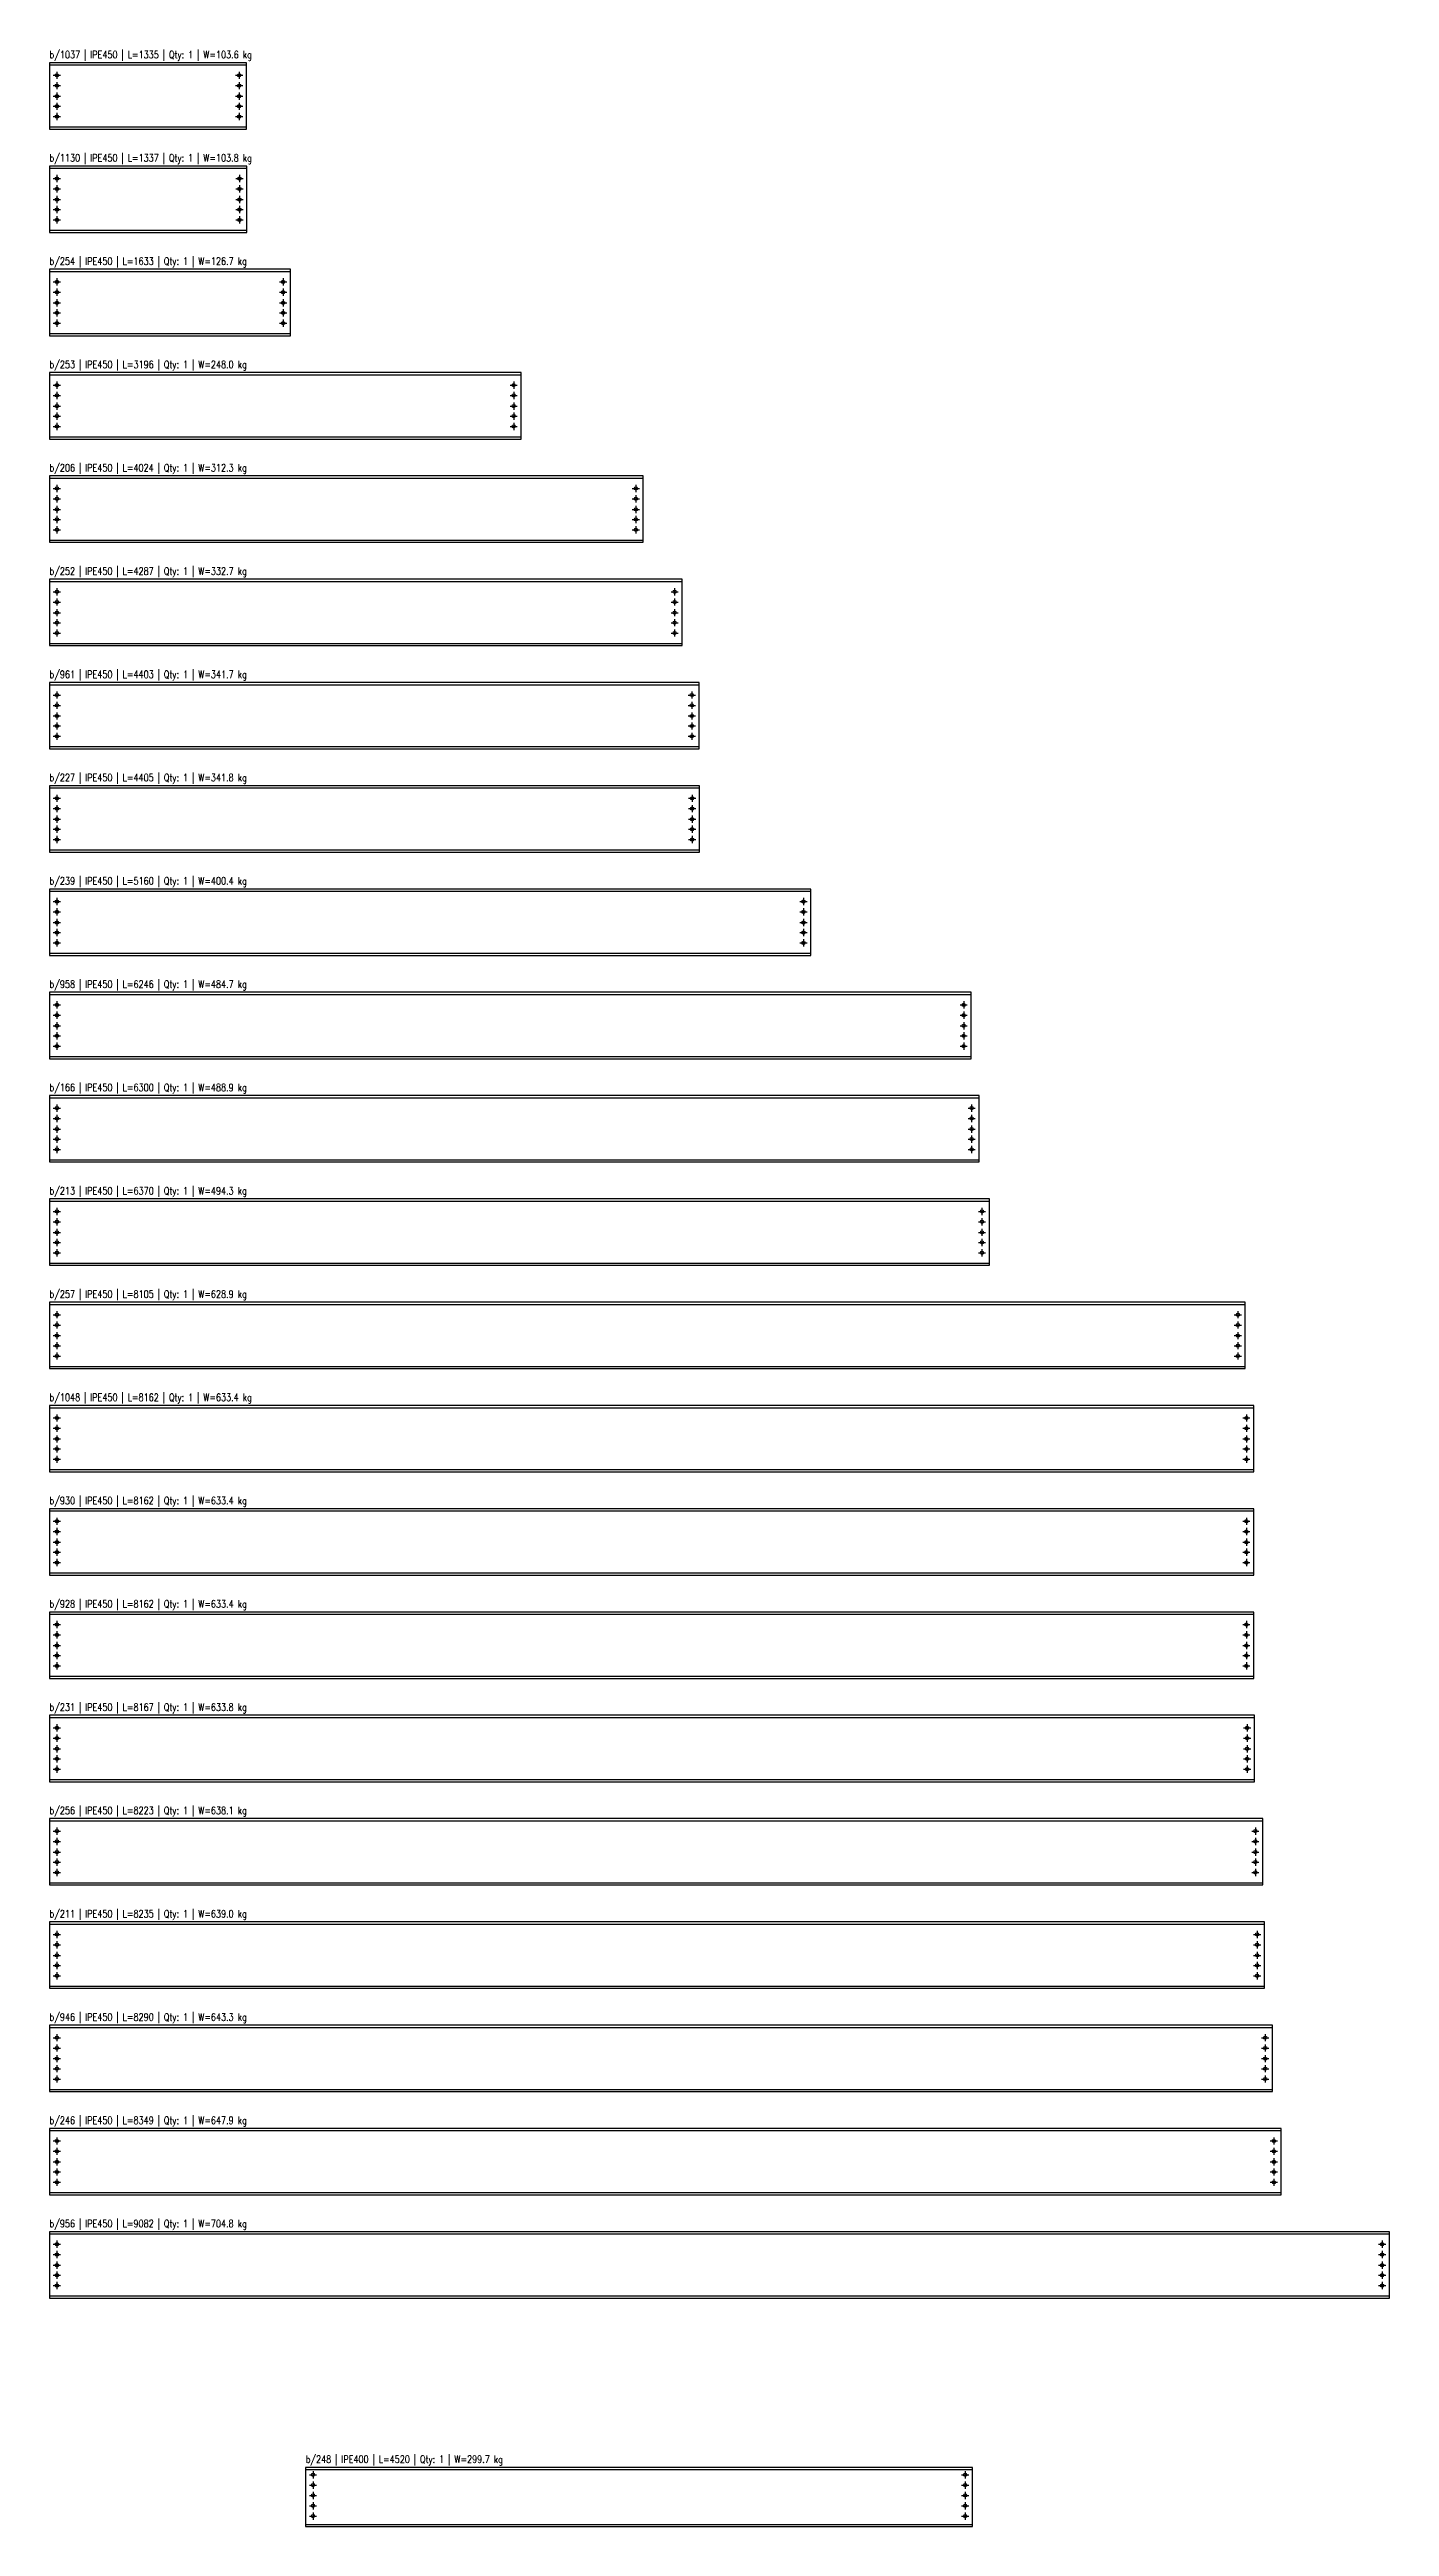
# Model space of a CAD drawing. Header units: millimetres. Extents: x 0 to 32981, y 32989 to 58006.
# Drawn here: x 12000 to 21082, y 33282 to 50069 of the extents above; entities that cross this region are included whole.
import ezdxf
from ezdxf.enums import TextEntityAlignment as Align

# ---------------------------------------------------------------- set-up
doc = ezdxf.new("R2010")
doc.units = ezdxf.units.MM
doc.header["$LTSCALE"] = 1000
for name, color, linetype in [('IPE400', 1, 'Continuous'), ('IPE450', 1, 'Continuous'), ('perforaciones', 3, 'Continuous'), ('TXT_GEN', 3, 'Continuous')]:
    doc.layers.add(name, color=color, linetype=linetype)
doc.styles.add('CNI_COTAS', font='romans.shx', dxfattribs={"width": 0.8})

msp = doc.modelspace()

# ---------------------------------------------------------------- texts
at = {"layer": 'TXT_GEN', "style": 'CNI_COTAS', "width": 0.8}
for s, p in [('b/1037 | IPE450 | L=1335 | Qty: 1 | W=103.6 kg', (12000, 49994)), ('b/1130 | IPE450 | L=1337 | Qty: 1 | W=103.8 kg', (12000, 49294)), ('b/254 | IPE450 | L=1633 | Qty: 1 | W=126.7 kg', (12000, 48594)), ('b/253 | IPE450 | L=3196 | Qty: 1 | W=248.0 kg', (12000, 47894)), ('b/206 | IPE450 | L=4024 | Qty: 1 | W=312.3 kg', (12000, 47194)), ('b/252 | IPE450 | L=4287 | Qty: 1 | W=332.7 kg', (12000, 46494)), ('b/961 | IPE450 | L=4403 | Qty: 1 | W=341.7 kg', (12000, 45794)), ('b/227 | IPE450 | L=4405 | Qty: 1 | W=341.8 kg', (12000, 45094)), ('b/239 | IPE450 | L=5160 | Qty: 1 | W=400.4 kg', (12000, 44394)), ('b/958 | IPE450 | L=6246 | Qty: 1 | W=484.7 kg', (12000, 43694)), ('b/166 | IPE450 | L=6300 | Qty: 1 | W=488.9 kg', (12000, 42994)), ('b/213 | IPE450 | L=6370 | Qty: 1 | W=494.3 kg', (12000, 42294)), ('b/257 | IPE450 | L=8105 | Qty: 1 | W=628.9 kg', (12000, 41594)), ('b/1048 | IPE450 | L=8162 | Qty: 1 | W=633.4 kg', (12000, 40894)), ('b/930 | IPE450 | L=8162 | Qty: 1 | W=633.4 kg', (12000, 40194)), ('b/928 | IPE450 | L=8162 | Qty: 1 | W=633.4 kg', (12000, 39494)), ('b/231 | IPE450 | L=8167 | Qty: 1 | W=633.8 kg', (12000, 38794)), ('b/256 | IPE450 | L=8223 | Qty: 1 | W=638.1 kg', (12000, 38094)), ('b/211 | IPE450 | L=8235 | Qty: 1 | W=639.0 kg', (12000, 37394)), ('b/946 | IPE450 | L=8290 | Qty: 1 | W=643.3 kg', (12000, 36694)), ('b/246 | IPE450 | L=8349 | Qty: 1 | W=647.9 kg', (12000, 35994)), ('b/956 | IPE450 | L=9082 | Qty: 1 | W=704.8 kg', (12000, 35294)), ('b/248 | IPE400 | L=4520 | Qty: 1 | W=299.7 kg', (13736, 33697))]:
    msp.add_text(s, height=50, dxfattribs=at).set_placement(p, align=Align.BOTTOM_LEFT)

# ---------------------------------------------------------------- blocks, each defined once
blk = doc.blocks.new('d22')
at = {"layer": 'perforaciones', "linetype": 'ByBlock'}
for p, q in [((-24.5, 0), (24.5, 0)), ((0, 24.5), (0, -24.5))]:
    blk.add_line(p, q, dxfattribs=at)
blk.add_circle((0, 0), 11, dxfattribs=at)

# ---------------------------------------------------------------- linework, layer by layer
at = {"layer": 'IPE400'}
for p, q in [((13736, 33668), (18256, 33668)), ((13736, 33295), (18256, 33295))]:
    msp.add_line(p, q, dxfattribs=at)
msp.add_lwpolyline([(13736, 33282), (18256, 33282), (18256, 33682), (13736, 33682)], close=True, dxfattribs=at)
at = {"layer": 'IPE450'}
for p, q in [((12000, 49964), (13335, 49964)), ((12000, 49544), (13335, 49544)), ((12000, 49264), (13337, 49264)), ((12000, 48844), (13337, 48844)), ((12000, 48564), (13633, 48564)), ((12000, 48144), (13633, 48144)), ((12000, 47864), (15196, 47864)), ((12000, 47444), (15196, 47444)), ((12000, 47164), (16024, 47164)), ((12000, 46744), (16024, 46744)), ((12000, 46464), (16287, 46464)), ((12000, 46044), (16287, 46044)), ((12000, 45764), (16403, 45764)), ((12000, 45344), (16403, 45344)), ((12000, 45064), (16405, 45064)), ((12000, 44644), (16405, 44644)), ((12000, 44364), (17160, 44364)), ((12000, 43944), (17160, 43944)), ((12000, 43664), (18246, 43664)), ((12000, 43244), (18246, 43244)), ((12000, 42964), (18300, 42964)), ((12000, 42544), (18300, 42544)), ((12000, 42264), (18370, 42264)), ((12000, 41844), (18370, 41844)), ((12000, 41564), (20105, 41564)), ((12000, 41144), (20105, 41144)), ((12000, 40864), (20162, 40864)), ((12000, 40444), (20162, 40444)), ((12000, 40164), (20162, 40164)), ((12000, 39744), (20162, 39744)), ((12000, 39464), (20162, 39464)), ((12000, 39044), (20162, 39044)), ((12000, 38764), (20167, 38764)), ((12000, 38344), (20167, 38344)), ((12000, 38064), (20223, 38064)), ((12000, 37644), (20223, 37644)), ((12000, 37364), (20235, 37364)), ((12000, 36944), (20235, 36944)), ((12000, 36664), (20290, 36664)), ((12000, 36244), (20290, 36244)), ((12000, 35964), (20349, 35964)), ((12000, 35544), (20349, 35544)), ((12000, 35264), (21082, 35264)), ((12000, 34844), (21082, 34844))]:
    msp.add_line(p, q, dxfattribs=at)
for points in [[(12000, 49529), (13335, 49529), (13335, 49979), (12000, 49979)], [(12000, 48829), (13337, 48829), (13337, 49279), (12000, 49279)], [(12000, 48129), (13633, 48129), (13633, 48579), (12000, 48579)], [(12000, 47429), (15196, 47429), (15196, 47879), (12000, 47879)], [(12000, 46729), (16024, 46729), (16024, 47179), (12000, 47179)], [(12000, 46029), (16287, 46029), (16287, 46479), (12000, 46479)], [(12000, 45329), (16403, 45329), (16403, 45779), (12000, 45779)], [(12000, 44629), (16405, 44629), (16405, 45079), (12000, 45079)], [(12000, 43929), (17160, 43929), (17160, 44379), (12000, 44379)], [(12000, 43229), (18246, 43229), (18246, 43679), (12000, 43679)], [(12000, 42529), (18300, 42529), (18300, 42979), (12000, 42979)], [(12000, 41829), (18370, 41829), (18370, 42279), (12000, 42279)], [(12000, 41129), (20105, 41129), (20105, 41579), (12000, 41579)], [(12000, 40429), (20162, 40429), (20162, 40879), (12000, 40879)], [(12000, 39729), (20162, 39729), (20162, 40179), (12000, 40179)], [(12000, 39029), (20162, 39029), (20162, 39479), (12000, 39479)], [(12000, 38329), (20167, 38329), (20167, 38779), (12000, 38779)], [(12000, 37629), (20223, 37629), (20223, 38079), (12000, 38079)], [(12000, 36929), (20235, 36929), (20235, 37379), (12000, 37379)], [(12000, 36229), (20290, 36229), (20290, 36679), (12000, 36679)], [(12000, 35529), (20349, 35529), (20349, 35979), (12000, 35979)], [(12000, 34829), (21082, 34829), (21082, 35279), (12000, 35279)]]:
    msp.add_lwpolyline(points, close=True, dxfattribs=at)

# ---------------------------------------------------------------- block references
at = {"layer": 'IPE400'}
for p in [(13786, 33632), (13786, 33562), (18206, 33632), (18206, 33562), (13786, 33492), (13786, 33422), (18206, 33492), (18206, 33422), (13786, 33352), (18206, 33352)]:
    msp.add_blockref('d22', p, dxfattribs=at)
at = {"layer": 'IPE450'}
for p in [(12050, 49894), (13285, 49894), (12050, 49824), (12050, 49752), (12050, 49684), (13285, 49824), (13285, 49752), (13285, 49684), (12050, 49614), (13285, 49614), (12050, 49194), (13287, 49194), (12050, 49124), (12050, 49052), (13287, 49124), (13287, 49052), (12050, 48984), (12050, 48914), (13287, 48984), (13287, 48914), (12050, 48494), (13583, 48494), (12050, 48424), (12050, 48352), (13583, 48424), (13583, 48352), (12050, 48284), (12050, 48214), (13583, 48284), (13583, 48214), (12050, 47794), (12050, 47724), (12050, 47652), (15146, 47794), (15146, 47724), (15146, 47652), (12050, 47584), (12050, 47514), (15146, 47584), (15146, 47514), (12050, 47094), (12050, 47024), (15974, 47094), (15974, 47024), (12050, 46952), (12050, 46884), (12050, 46814), (15974, 46952), (15974, 46884), (15974, 46814), (12050, 46394), (12050, 46324), (16237, 46394), (16237, 46324), (12050, 46252), (12050, 46184), (16237, 46252), (16237, 46184), (12050, 46114), (16237, 46114), (12050, 45694), (16353, 45694), (12050, 45624), (12050, 45552), (12050, 45484), (16353, 45624), (16353, 45552), (16353, 45484), (12050, 45414), (16353, 45414), (12050, 44994), (16355, 44994), (12050, 44924), (12050, 44852), (16355, 44924), (16355, 44852), (12050, 44784), (12050, 44714), (16355, 44784), (16355, 44714), (12050, 44294), (17110, 44294), (12050, 44224), (12050, 44152), (17110, 44224), (17110, 44152), (12050, 44084), (12050, 44014), (17110, 44084), (17110, 44014), (12050, 43594), (12050, 43524), (18196, 43594), (18196, 43524), (12050, 43452), (12050, 43384), (12050, 43314), (18196, 43452), (18196, 43384), (18196, 43314), (12050, 42894), (12050, 42824), (18250, 42894), (18250, 42824), (12050, 42752), (12050, 42684), (18250, 42752), (18250, 42684), (12050, 42614), (18250, 42614), (12050, 42194), (12050, 42124), (18320, 42194), (18320, 42124), (12050, 42052), (12050, 41984), (18320, 42052), (18320, 41984), (12050, 41914), (18320, 41914), (12050, 41494), (20055, 41494), (12050, 41424), (12050, 41352), (12050, 41284), (20055, 41424), (20055, 41352), (20055, 41284), (12050, 41214), (20055, 41214), (12050, 40794), (20112, 40794), (12050, 40724), (12050, 40652), (20112, 40724), (20112, 40652), (12050, 40584), (12050, 40514), (20112, 40584), (20112, 40514), (12050, 40094), (12050, 40024), (12050, 39952), (20112, 40094), (20112, 40024), (20112, 39952), (12050, 39884), (12050, 39814), (20112, 39884), (20112, 39814), (12050, 39394), (12050, 39324), (20112, 39394), (20112, 39324), (12050, 39252), (12050, 39184), (12050, 39114), (20112, 39252), (20112, 39184), (20112, 39114), (12050, 38694), (12050, 38624), (20117, 38694), (20117, 38624), (12050, 38552), (12050, 38484), (20117, 38552), (20117, 38484), (12050, 38414), (20117, 38414), (12050, 37994), (12050, 37924), (20173, 37994), (20173, 37924), (12050, 37852), (12050, 37784), (20173, 37852), (20173, 37784), (12050, 37714), (20173, 37714), (12050, 37294), (20185, 37294), (12050, 37224), (12050, 37152), (12050, 37084), (20185, 37224), (20185, 37152), (20185, 37084), (12050, 37014), (20185, 37014), (12050, 36594), (20240, 36594), (12050, 36524), (12050, 36452), (20240, 36524), (20240, 36452), (12050, 36384), (12050, 36314), (20240, 36384), (20240, 36314), (12050, 35894), (12050, 35824), (12050, 35752), (20299, 35894), (20299, 35824), (20299, 35752), (12050, 35684), (12050, 35614), (20299, 35684), (20299, 35614), (12050, 35194), (12050, 35124), (21032, 35194), (21032, 35124), (12050, 35052), (12050, 34984), (12050, 34914), (21032, 35052), (21032, 34984), (21032, 34914)]:
    msp.add_blockref('d22', p, dxfattribs=at)

msp.set_redraw_order([(e.dxf.handle, doc.entitydb.next_handle()) for e in msp.query("TEXT MTEXT ATTDEF DIMENSION ARC_DIMENSION")])  # texts and dimensions are drawn at this point

doc.saveas('drawing.dxf')
